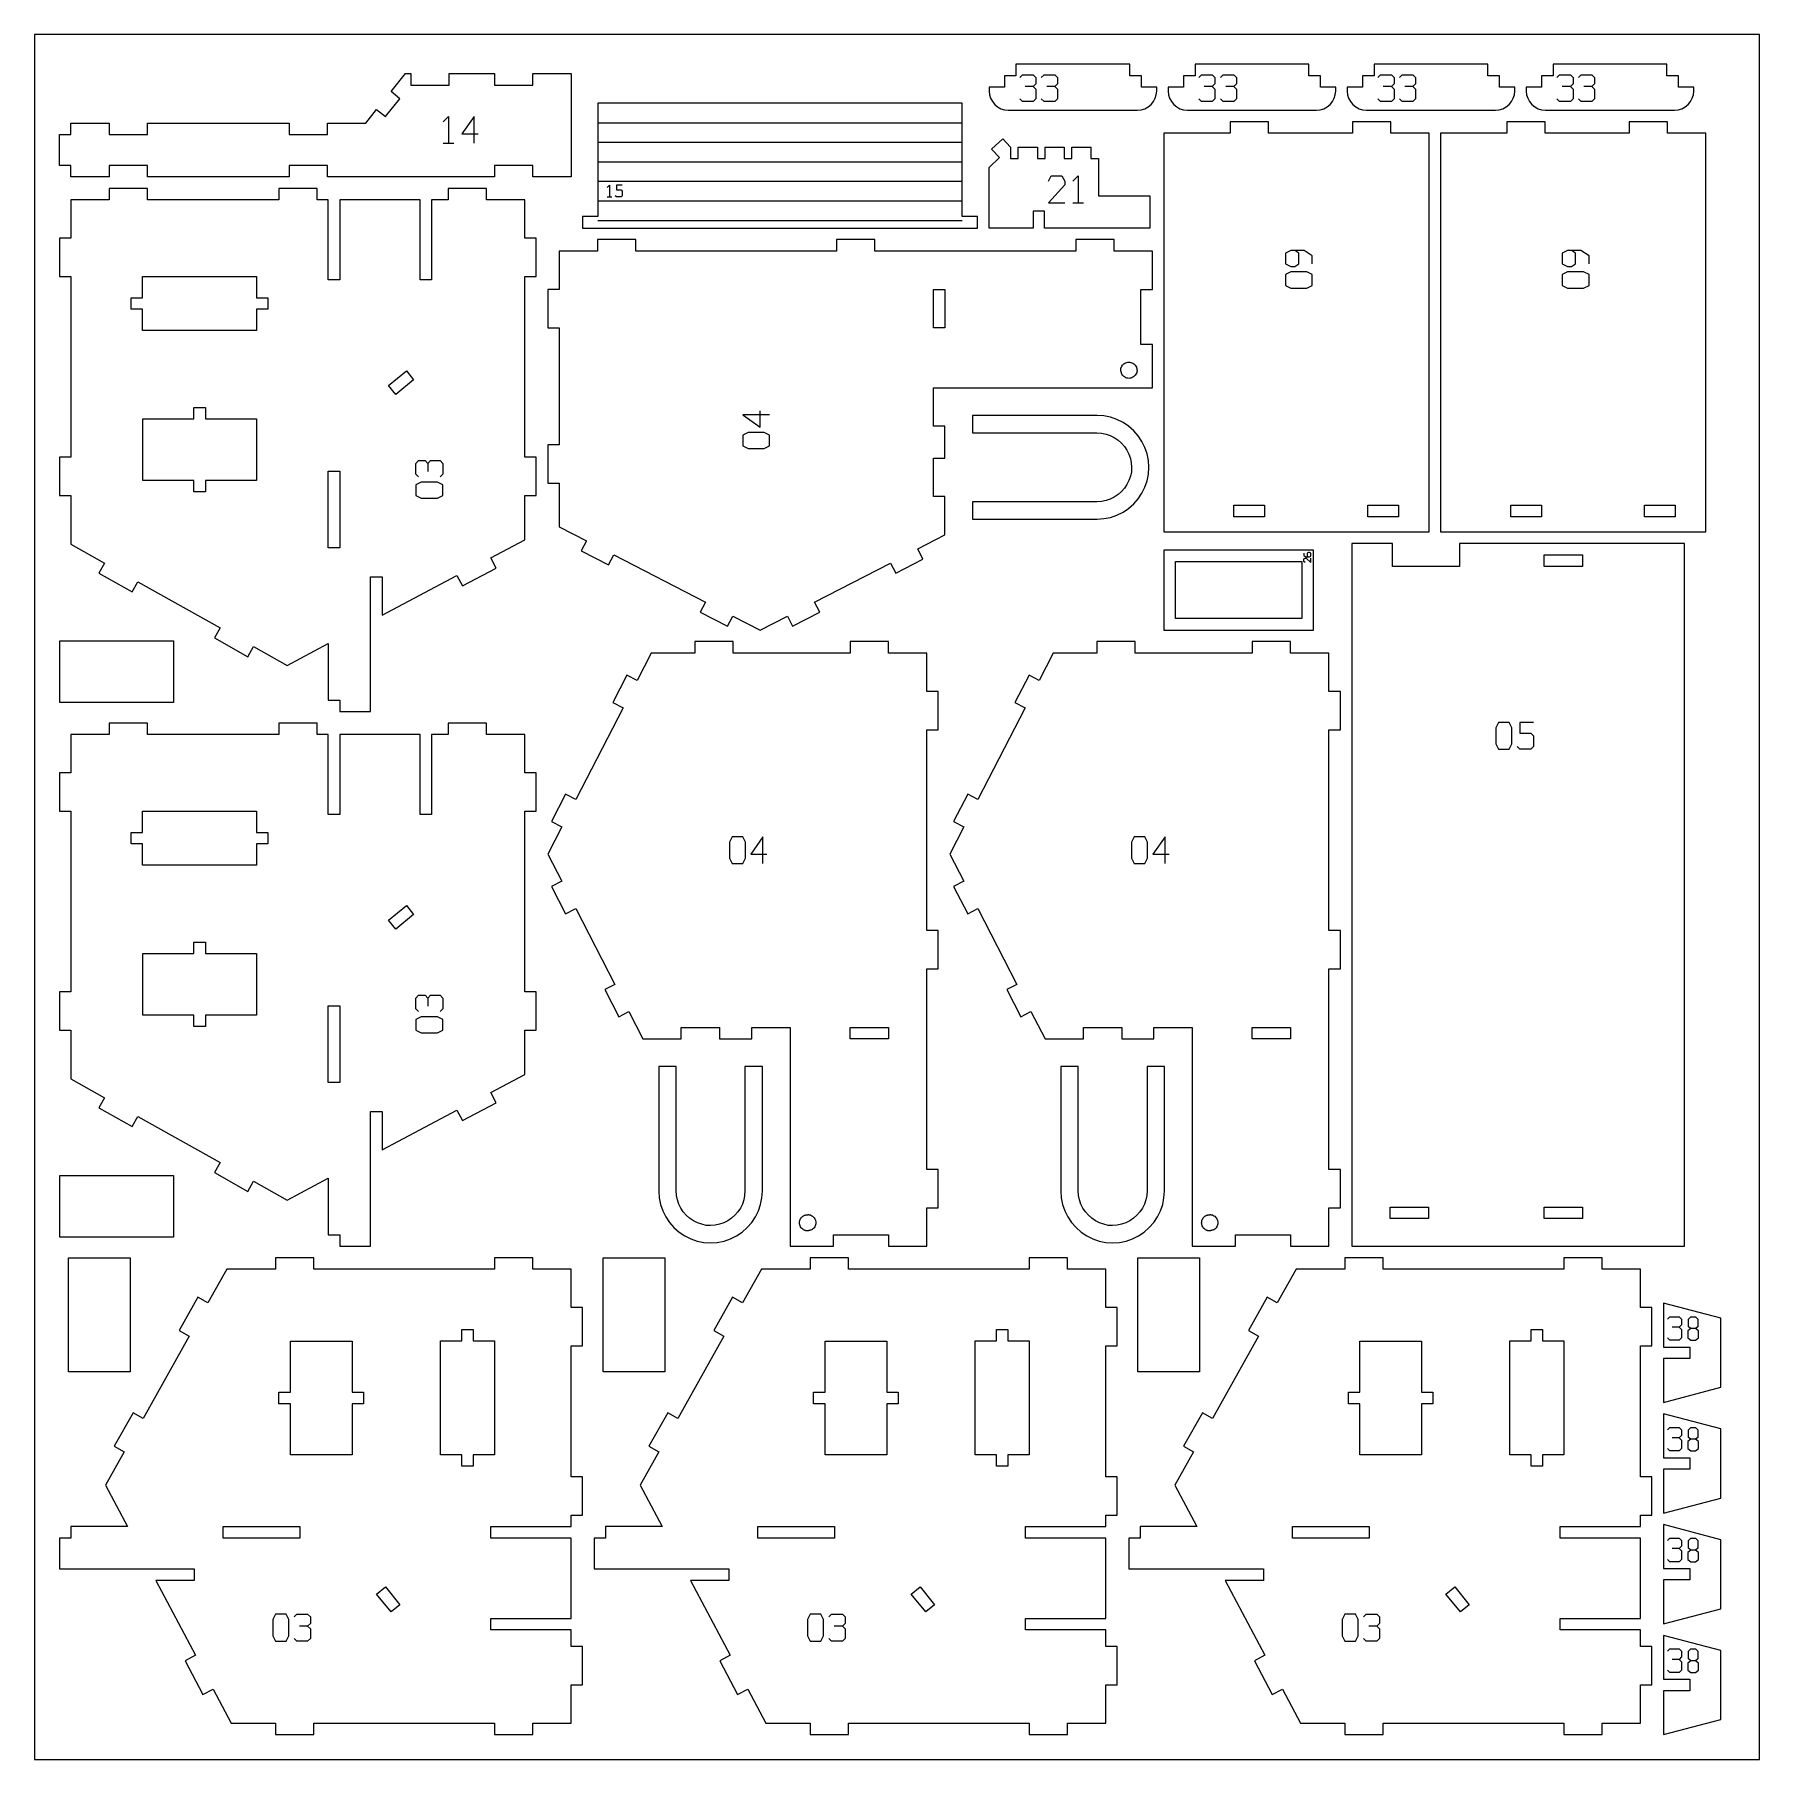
# Model space of a CAD drawing. Header units: millimetres. Extents: x 0 to 450, y 0 to 450.
import ezdxf

# ---------------------------------------------------------------- set-up
doc = ezdxf.new("R2010")
doc.units = ezdxf.units.MM
for name, color, linetype in [('CUT', 1, 'Continuous'), ('ENGRAVE', 5, 'Continuous'), ('SHEET', 8, 'Continuous')]:
    doc.layers.add(name, color=color, linetype=linetype)

msp = doc.modelspace()

# ---------------------------------------------------------------- linework, layer by layer
at = {"layer": 'CUT'}
for p, q in [((285.74, 442.26), (256.03, 442.26)), ((256.03, 442.26), (256.03, 439.26)), ((285.74, 439.26), (285.74, 442.26)), ((332.44, 442.26), (302.74, 442.26)), ((302.74, 442.26), (302.74, 439.26)), ((332.44, 439.26), (332.44, 442.26)), ((379.14, 442.26), (349.44, 442.26)), ((349.44, 442.26), (349.44, 439.26)), ((379.14, 439.26), (379.14, 442.26)), ((425.85, 442.26), (396.15, 442.26)), ((396.15, 442.26), (396.15, 439.26)), ((425.85, 439.26), (425.85, 442.26)), ((93, 435.13), (96.75, 439.8)), ((96.75, 439.8), (98.19, 439.8)), ((98.19, 439.8), (98.19, 436.8)), ((98.19, 436.8), (108.19, 436.8)), ((108.19, 436.8), (108.19, 439.8)), ((108.19, 439.8), (119.98, 439.8)), ((119.98, 439.8), (119.98, 436.8)), ((119.98, 436.8), (129.98, 436.8)), ((129.98, 436.8), (129.98, 439.8)), ((129.98, 439.8), (139.98, 439.8)), ((139.98, 439.8), (139.98, 412.85)), ((256.03, 439.26), (253.03, 439.26)), ((253.03, 439.26), (253.03, 436.26)), ((288.74, 439.26), (285.74, 439.26)), ((288.74, 436.26), (288.74, 439.26)), ((302.74, 439.26), (299.74, 439.26)), ((299.74, 439.26), (299.74, 436.26)), ((335.44, 439.26), (332.44, 439.26)), ((335.44, 436.26), (335.44, 439.26)), ((349.44, 439.26), (346.44, 439.26)), ((346.44, 439.26), (346.44, 436.26)), ((382.14, 439.26), (379.14, 439.26)), ((382.14, 436.26), (382.14, 439.26)), ((396.15, 439.26), (393.15, 439.26)), ((393.15, 439.26), (393.15, 436.26)), ((428.85, 439.26), (425.85, 439.26)), ((428.85, 436.26), (428.85, 439.26)), ((91.59, 428.57), (95.34, 433.26)), ((95.34, 433.26), (93, 435.13)), ((242.03, 432.09), (146.98, 432.09)), ((146.98, 432.09), (146.98, 402.5)), ((242.03, 402.5), (242.03, 432.09)), ((253.03, 436.26), (249.03, 436.26)), ((249.03, 436.26), (249.03, 435.26)), ((249.03, 435.26), (249.13, 434.28)), ((249.13, 434.28), (249.41, 433.35)), ((249.41, 433.35), (249.88, 432.48)), ((249.88, 432.48), (250.5, 431.72)), ((292.74, 436.26), (288.74, 436.26)), ((291.27, 431.72), (291.89, 432.48)), ((291.89, 432.48), (292.36, 433.35)), ((292.36, 433.35), (292.64, 434.28)), ((292.64, 434.28), (292.74, 435.26)), ((292.74, 435.26), (292.74, 436.26)), ((299.74, 436.26), (295.74, 436.26)), ((295.74, 436.26), (295.74, 435.26)), ((295.74, 435.26), (295.83, 434.28)), ((295.83, 434.28), (296.12, 433.35)), ((296.12, 433.35), (296.58, 432.48)), ((296.58, 432.48), (297.2, 431.72)), ((339.44, 436.26), (335.44, 436.26)), ((337.98, 431.72), (338.6, 432.48)), ((338.6, 432.48), (339.06, 433.35)), ((339.06, 433.35), (339.34, 434.28)), ((339.34, 434.28), (339.44, 435.26)), ((339.44, 435.26), (339.44, 436.26)), ((346.44, 436.26), (342.44, 436.26)), ((342.44, 436.26), (342.44, 435.26)), ((342.44, 435.26), (342.54, 434.28)), ((342.54, 434.28), (342.82, 433.35)), ((342.82, 433.35), (343.28, 432.48)), ((343.28, 432.48), (343.91, 431.72)), ((386.14, 436.26), (382.14, 436.26)), ((384.68, 431.72), (385.3, 432.48)), ((385.3, 432.48), (385.76, 433.35)), ((385.76, 433.35), (386.05, 434.28)), ((386.05, 434.28), (386.14, 435.26)), ((386.14, 435.26), (386.14, 436.26)), ((393.15, 436.26), (389.14, 436.26)), ((389.14, 436.26), (389.14, 435.26)), ((389.14, 435.26), (389.24, 434.28)), ((389.24, 434.28), (389.53, 433.35)), ((389.53, 433.35), (389.99, 432.48)), ((389.99, 432.48), (390.61, 431.72)), ((432.85, 436.26), (428.85, 436.26)), ((431.38, 431.72), (432.01, 432.48)), ((432.01, 432.48), (432.47, 433.35)), ((432.47, 433.35), (432.75, 434.28)), ((432.75, 434.28), (432.85, 435.26)), ((432.85, 435.26), (432.85, 436.26)), ((86.4, 426.9), (89.25, 430.45)), ((89.25, 430.45), (91.59, 428.57)), ((250.5, 431.72), (251.26, 431.1)), ((251.26, 431.1), (252.12, 430.64)), ((252.12, 430.64), (253.06, 430.35)), ((253.06, 430.35), (254.03, 430.26)), ((254.03, 430.26), (287.74, 430.26)), ((287.74, 430.26), (288.71, 430.35)), ((288.71, 430.35), (289.65, 430.64)), ((289.65, 430.64), (290.51, 431.1)), ((290.51, 431.1), (291.27, 431.72)), ((297.2, 431.72), (297.96, 431.1)), ((297.96, 431.1), (298.82, 430.64)), ((298.82, 430.64), (299.76, 430.35)), ((299.76, 430.35), (300.74, 430.26)), ((300.74, 430.26), (334.44, 430.26)), ((334.44, 430.26), (335.42, 430.35)), ((335.42, 430.35), (336.35, 430.64)), ((336.35, 430.64), (337.22, 431.1)), ((337.22, 431.1), (337.98, 431.72)), ((343.91, 431.72), (344.66, 431.1)), ((344.66, 431.1), (345.53, 430.64)), ((345.53, 430.64), (346.47, 430.35)), ((346.47, 430.35), (347.44, 430.26)), ((347.44, 430.26), (381.14, 430.26)), ((381.14, 430.26), (382.12, 430.35)), ((382.12, 430.35), (383.06, 430.64)), ((383.06, 430.64), (383.92, 431.1)), ((383.92, 431.1), (384.68, 431.72)), ((390.61, 431.72), (391.37, 431.1)), ((391.37, 431.1), (392.23, 430.64)), ((392.23, 430.64), (393.17, 430.35)), ((393.17, 430.35), (394.15, 430.26)), ((394.15, 430.26), (427.85, 430.26)), ((427.85, 430.26), (428.82, 430.35)), ((428.82, 430.35), (429.76, 430.64)), ((429.76, 430.64), (430.63, 431.1)), ((430.63, 431.1), (431.38, 431.72)), ((6.5, 415.85), (6.5, 423.9)), ((6.5, 423.9), (9.5, 423.9)), ((9.5, 423.9), (9.5, 426.9)), ((9.5, 426.9), (19.5, 426.9)), ((19.5, 426.9), (19.5, 423.9)), ((19.5, 423.9), (29.5, 423.9)), ((29.5, 423.9), (29.5, 426.9)), ((29.5, 426.9), (66.4, 426.9)), ((66.4, 426.9), (66.4, 423.9)), ((66.4, 423.9), (76.4, 423.9)), ((76.4, 423.9), (76.4, 426.9)), ((76.4, 426.9), (86.4, 426.9)), ((146.98, 426.99), (242.03, 426.99)), ((311.88, 424.26), (294.61, 424.26)), ((294.61, 424.26), (294.61, 320.25)), ((321.88, 427.26), (311.88, 427.26)), ((311.88, 427.26), (311.88, 424.26)), ((321.88, 424.26), (321.88, 427.26)), ((343.82, 424.26), (321.88, 424.26)), ((353.82, 427.26), (343.82, 427.26)), ((343.82, 427.26), (343.82, 424.26)), ((353.82, 424.26), (353.82, 427.26)), ((363.82, 424.26), (353.82, 424.26)), ((363.82, 320.25), (363.82, 424.26)), ((384.09, 424.26), (366.82, 424.26)), ((366.82, 424.26), (366.82, 320.25)), ((394.09, 427.26), (384.09, 427.26)), ((384.09, 427.26), (384.09, 424.26)), ((394.09, 424.26), (394.09, 427.26)), ((416.03, 424.26), (394.09, 424.26)), ((426.03, 427.26), (416.03, 427.26)), ((416.03, 427.26), (416.03, 424.26)), ((426.03, 424.26), (426.03, 427.26)), ((436.03, 424.26), (426.03, 424.26)), ((436.03, 320.25), (436.03, 424.26)), ((146.98, 421.89), (242.03, 421.89)), ((249.68, 420.05), (252.59, 422.8)), ((251.74, 417.87), (249.68, 420.05)), ((252.59, 422.8), (254.65, 420.62)), ((254.65, 420.62), (254.65, 417.62)), ((256.65, 417.62), (256.65, 420.62)), ((256.65, 420.62), (261.61, 420.62)), ((261.61, 420.62), (261.61, 417.62)), ((263.61, 417.62), (263.61, 420.62)), ((263.61, 420.62), (268.57, 420.62)), ((268.57, 420.62), (268.57, 417.62)), ((270.57, 417.62), (270.57, 420.62)), ((270.57, 420.62), (275.53, 420.62)), ((275.53, 420.62), (275.53, 417.62)), ((9.5, 415.85), (6.5, 415.85)), ((9.5, 412.85), (9.5, 415.85)), ((19.5, 415.85), (19.5, 412.85)), ((29.5, 415.85), (19.5, 415.85)), ((29.5, 412.85), (29.5, 415.85)), ((66.4, 415.85), (66.4, 412.85)), ((76.4, 415.85), (66.4, 415.85)), ((76.4, 412.85), (76.4, 415.85)), ((119.98, 415.85), (119.98, 412.85)), ((129.98, 415.85), (119.98, 415.85)), ((129.98, 412.85), (129.98, 415.85)), ((146.98, 416.79), (242.03, 416.79)), ((249.03, 415.3), (251.74, 417.87)), ((249.03, 399.5), (249.03, 415.3)), ((254.65, 417.62), (256.65, 417.62)), ((261.61, 417.62), (263.61, 417.62)), ((268.57, 417.62), (270.57, 417.62)), ((275.53, 417.62), (277.54, 417.62)), ((277.54, 417.62), (277.54, 407.87)), ((19.5, 412.85), (9.5, 412.85)), ((29.5, 409.85), (19.5, 409.85)), ((19.5, 409.85), (19.5, 406.85)), ((66.4, 412.85), (29.5, 412.85)), ((29.5, 406.85), (29.5, 409.85)), ((73.7, 409.85), (63.7, 409.85)), ((63.7, 409.85), (63.7, 406.85)), ((73.7, 406.85), (73.7, 409.85)), ((119.98, 412.85), (76.4, 412.85)), ((117.89, 409.85), (107.89, 409.85)), ((107.89, 409.85), (107.89, 406.85)), ((117.89, 406.85), (117.89, 409.85)), ((139.98, 412.85), (129.98, 412.85)), ((146.98, 411.7), (242.03, 411.7)), ((19.5, 406.85), (9.5, 406.85)), ((9.5, 406.85), (9.5, 396.85)), ((63.7, 406.85), (29.5, 406.85)), ((76.62, 406.85), (73.7, 406.85)), ((76.62, 385.96), (76.62, 406.85)), ((100.57, 406.85), (79.62, 406.85)), ((79.62, 406.85), (79.62, 385.96)), ((100.57, 385.96), (100.57, 406.85)), ((107.89, 406.85), (103.57, 406.85)), ((103.57, 406.85), (103.57, 385.96)), ((127.89, 406.85), (117.89, 406.85)), ((127.89, 396.85), (127.89, 406.85)), ((146.98, 406.6), (242.03, 406.6)), ((277.54, 407.87), (290.99, 407.87)), ((290.99, 407.87), (290.99, 399.5)), ((146.98, 402.5), (142.98, 402.5)), ((142.98, 402.5), (142.98, 399.5)), ((146.98, 401.5), (242.03, 401.5)), ((246.03, 402.5), (242.03, 402.5)), ((246.03, 399.5), (246.03, 402.5)), ((260.51, 403.87), (260.51, 399.5)), ((263.51, 403.87), (260.51, 403.87)), ((263.51, 399.5), (263.51, 403.87)), ((9.5, 396.85), (6.5, 396.85)), ((6.5, 396.85), (6.5, 386.85)), ((130.89, 396.85), (127.89, 396.85)), ((130.89, 386.85), (130.89, 396.85)), ((142.98, 399.5), (246.03, 399.5)), ((156.9, 396.5), (146.9, 396.5)), ((146.9, 396.5), (146.9, 393.5)), ((156.9, 393.5), (156.9, 396.5)), ((219.25, 396.5), (209.25, 396.5)), ((209.25, 396.5), (209.25, 393.5)), ((219.25, 393.5), (219.25, 396.5)), ((260.51, 399.5), (249.03, 399.5)), ((290.99, 399.5), (263.51, 399.5)), ((281.61, 396.5), (271.61, 396.5)), ((271.61, 396.5), (271.61, 393.5)), ((281.61, 393.5), (281.61, 396.5)), ((146.9, 393.5), (136.89, 393.5)), ((136.89, 393.5), (136.89, 383.5)), ((209.25, 393.5), (156.9, 393.5)), ((271.61, 393.5), (219.25, 393.5)), ((291.61, 393.5), (281.61, 393.5)), ((291.61, 383.5), (291.61, 393.5)), ((6.5, 386.85), (9.5, 386.85)), ((9.5, 386.85), (9.5, 339.78)), ((28.21, 386.85), (57.91, 386.85)), ((28.21, 381.32), (28.21, 386.85)), ((57.91, 386.85), (57.91, 381.32)), ((79.62, 385.96), (76.62, 385.96)), ((103.57, 385.96), (100.57, 385.96)), ((127.89, 386.85), (130.89, 386.85)), ((127.89, 339.78), (127.89, 386.85)), ((136.89, 383.5), (133.89, 383.5)), ((133.89, 383.5), (133.89, 373.5)), ((234.52, 383.5), (237.52, 383.5)), ((234.52, 373.5), (234.52, 383.5)), ((237.52, 383.5), (237.52, 373.5)), ((288.61, 383.5), (291.61, 383.5)), ((288.61, 369.14), (288.61, 383.5)), ((25.21, 381.32), (28.21, 381.32)), ((25.21, 378.32), (25.21, 381.32)), ((28.21, 378.32), (25.21, 378.32)), ((28.21, 372.79), (28.21, 378.32)), ((57.91, 381.32), (60.91, 381.32)), ((60.91, 378.32), (57.91, 378.32)), ((57.91, 378.32), (57.91, 372.79)), ((60.91, 381.32), (60.91, 378.32)), ((57.91, 372.79), (28.21, 372.79)), ((133.89, 373.5), (136.89, 373.5)), ((136.89, 373.5), (136.89, 342.98)), ((237.52, 373.5), (234.52, 373.5)), ((291.61, 369.14), (288.61, 369.14)), ((291.61, 357.84), (291.61, 369.14)), ((284.94, 364.47), (285.21, 364.52)), ((285.21, 364.52), (285.49, 364.54)), ((285.49, 364.54), (285.77, 364.52)), ((285.77, 364.52), (286.04, 364.47)), ((92.34, 358.46), (97.02, 362.22)), ((97.02, 362.22), (98.9, 359.88)), ((283.37, 362.42), (283.37, 362.7)), ((283.39, 362.7), (283.39, 362.97)), ((283.39, 362.14), (283.39, 362.42)), ((283.44, 362.97), (283.44, 363.23)), ((283.44, 361.87), (283.44, 362.14)), ((283.53, 363.23), (283.65, 363.48)), ((283.53, 361.61), (283.53, 361.87)), ((283.65, 361.36), (283.53, 361.61)), ((283.65, 363.48), (283.81, 363.71)), ((283.81, 361.13), (283.65, 361.36)), ((283.81, 363.71), (283.99, 363.92)), ((283.99, 360.92), (283.81, 361.13)), ((283.99, 363.92), (284.2, 364.1)), ((284.2, 360.74), (283.99, 360.92)), ((284.2, 364.1), (284.43, 364.26)), ((284.43, 360.58), (284.2, 360.74)), ((284.43, 364.26), (284.68, 364.38)), ((284.68, 360.46), (284.43, 360.58)), ((284.68, 364.38), (284.94, 364.47)), ((284.94, 360.37), (284.68, 360.46)), ((285.21, 360.31), (284.94, 360.37)), ((285.49, 360.3), (285.21, 360.31)), ((285.77, 360.31), (285.49, 360.3)), ((286.04, 360.37), (285.77, 360.31)), ((286.04, 364.47), (286.3, 364.38)), ((286.3, 360.46), (286.04, 360.37)), ((286.3, 364.38), (286.55, 364.26)), ((286.55, 360.58), (286.3, 360.46)), ((286.55, 364.26), (286.78, 364.1)), ((286.78, 360.74), (286.55, 360.58)), ((286.78, 364.1), (286.99, 363.92)), ((286.99, 360.92), (286.78, 360.74)), ((286.99, 363.92), (287.17, 363.71)), ((287.17, 361.13), (286.99, 360.92)), ((287.17, 363.71), (287.33, 363.48)), ((287.33, 361.36), (287.17, 361.13)), ((287.33, 363.48), (287.45, 363.23)), ((287.45, 361.61), (287.33, 361.36)), ((287.45, 363.23), (287.45, 362.97)), ((287.54, 362.97), (287.54, 362.7)), ((287.54, 361.87), (287.54, 361.61)), ((287.6, 362.7), (287.6, 362.42)), ((287.6, 362.14), (287.6, 361.87)), ((287.61, 362.42), (287.61, 362.14)), ((94.22, 356.12), (92.34, 358.46)), ((98.9, 359.88), (94.22, 356.12)), ((234.52, 357.84), (291.61, 357.84)), ((234.52, 347.83), (234.52, 357.84)), ((41.58, 352.72), (44.59, 352.72)), ((41.58, 349.72), (41.58, 352.72)), ((44.59, 352.72), (44.59, 349.72)), ((28.23, 349.72), (41.58, 349.72)), ((28.23, 333.66), (28.23, 349.72)), ((44.59, 349.72), (57.89, 349.72)), ((57.89, 349.72), (57.89, 333.66)), ((237.52, 347.83), (234.52, 347.83)), ((237.52, 339.46), (237.52, 347.83)), ((277.26, 350.6), (244.71, 350.6)), ((244.71, 350.6), (244.71, 346.07)), ((278.97, 350.49), (277.26, 350.6)), ((280.7, 350.14), (278.97, 350.49)), ((282.38, 349.57), (280.7, 350.14)), ((283.96, 348.79), (282.38, 349.57)), ((285.43, 347.81), (283.96, 348.79)), ((286.76, 346.64), (285.43, 347.81)), ((287.92, 345.32), (286.76, 346.64)), ((136.89, 342.98), (133.89, 342.98)), ((133.89, 342.98), (133.89, 332.98)), ((244.71, 346.07), (277.11, 346.07)), ((277.11, 346.07), (278.38, 345.98)), ((278.38, 345.98), (279.53, 345.75)), ((279.53, 345.75), (280.64, 345.38)), ((280.64, 345.38), (281.69, 344.86)), ((281.69, 344.86), (282.67, 344.21)), ((282.67, 344.21), (283.55, 343.43)), ((283.55, 343.43), (284.32, 342.55)), ((284.32, 342.55), (284.97, 341.57)), ((288.91, 343.85), (287.92, 345.32)), ((289.69, 342.26), (288.91, 343.85)), ((290.26, 340.59), (289.69, 342.26)), ((9.5, 339.78), (6.5, 339.78)), ((6.5, 339.78), (6.5, 329.78)), ((130.89, 339.78), (127.89, 339.78)), ((130.89, 329.78), (130.89, 339.78)), ((234.52, 339.46), (237.52, 339.46)), ((234.52, 329.45), (234.52, 339.46)), ((284.97, 341.57), (285.49, 340.52)), ((285.49, 340.52), (285.87, 339.41)), ((285.87, 339.41), (286.1, 338.26)), ((286.1, 338.26), (286.17, 337.09)), ((290.6, 338.85), (290.26, 340.59)), ((290.72, 337.09), (290.6, 338.85)), ((41.58, 333.66), (28.23, 333.66)), ((41.58, 330.66), (41.58, 333.66)), ((57.89, 333.66), (44.59, 333.66)), ((44.59, 333.66), (44.59, 330.66)), ((76.62, 336.08), (79.62, 336.08)), ((76.62, 316.08), (76.62, 336.08)), ((79.62, 336.08), (79.62, 316.08)), ((285.49, 333.66), (284.97, 332.61)), ((285.87, 334.77), (285.49, 333.66)), ((286.17, 335.92), (285.87, 334.77)), ((286.17, 337.09), (286.17, 335.92)), ((289.69, 331.92), (290.26, 333.59)), ((290.26, 333.59), (290.6, 335.33)), ((290.6, 335.33), (290.72, 337.09)), ((6.5, 329.78), (9.5, 329.78)), ((9.5, 329.78), (9.5, 317.02)), ((44.59, 330.66), (41.58, 330.66)), ((127.89, 329.78), (130.89, 329.78)), ((127.89, 318.19), (127.89, 329.78)), ((133.89, 332.98), (136.89, 332.98)), ((136.89, 332.98), (136.89, 321.6)), ((237.52, 329.45), (234.52, 329.45)), ((237.52, 319.45), (237.52, 329.45)), ((280.64, 328.81), (279.53, 328.43)), ((281.69, 329.32), (280.64, 328.81)), ((282.67, 329.98), (281.69, 329.32)), ((283.55, 330.75), (282.67, 329.98)), ((284.32, 331.63), (283.55, 330.75)), ((284.97, 332.61), (284.32, 331.63)), ((286.76, 327.54), (287.92, 328.87)), ((287.92, 328.87), (288.91, 330.34)), ((288.91, 330.34), (289.69, 331.92)), ((277.11, 328.12), (244.71, 328.12)), ((244.71, 328.12), (244.71, 323.58)), ((278.38, 328.2), (277.11, 328.12)), ((279.53, 328.43), (278.38, 328.2)), ((278.97, 323.7), (280.7, 324.04)), ((280.7, 324.04), (282.38, 324.61)), ((282.38, 324.61), (283.96, 325.39)), ((283.96, 325.39), (285.43, 326.37)), ((285.43, 326.37), (286.76, 327.54)), ((312.88, 327.2), (320.88, 327.2)), ((312.88, 324.2), (312.88, 327.2)), ((320.88, 324.2), (312.88, 324.2)), ((320.88, 327.2), (320.88, 324.2)), ((347.82, 327.2), (355.82, 327.2)), ((347.82, 324.2), (347.82, 327.2)), ((355.82, 324.2), (347.82, 324.2)), ((355.82, 327.2), (355.82, 324.2)), ((385.09, 327.2), (393.09, 327.2)), ((385.09, 324.2), (385.09, 327.2)), ((393.09, 324.2), (385.09, 324.2)), ((393.09, 327.2), (393.09, 324.2)), ((420.03, 327.2), (428.03, 327.2)), ((420.03, 324.2), (420.03, 327.2)), ((428.03, 324.2), (420.03, 324.2)), ((428.03, 327.2), (428.03, 324.2)), ((136.89, 321.6), (144.01, 317.94)), ((244.71, 323.58), (277.26, 323.58)), ((277.26, 323.58), (278.97, 323.7)), ((294.61, 320.25), (363.82, 320.25)), ((366.82, 320.25), (436.03, 320.25)), ((9.5, 317.02), (18.22, 312.13)), ((79.62, 316.08), (76.62, 316.08)), ((119.05, 313.52), (127.89, 318.19)), ((144.01, 317.94), (142.63, 315.27)), ((142.63, 315.27), (149.75, 311.61)), ((230.41, 315.79), (237.52, 319.45)), ((231.78, 313.12), (230.41, 315.79)), ((294.61, 315.49), (294.61, 294.61)), ((333.62, 315.49), (294.61, 315.49)), ((333.62, 294.61), (333.62, 315.49)), ((343.67, 317.25), (343.67, 133.89)), ((354.25, 317.25), (343.67, 317.25)), ((354.25, 311.25), (354.25, 317.25)), ((371.74, 317.25), (371.74, 311.25)), ((430.46, 317.25), (371.74, 317.25)), ((430.46, 133.89), (430.46, 317.25)), ((18.22, 312.13), (16.76, 309.51)), ((111.63, 306.15), (120.47, 310.82)), ((120.47, 310.82), (119.05, 313.52)), ((149.75, 311.61), (151.12, 314.27)), ((151.12, 314.27), (175.07, 301.94)), ((203.52, 301.94), (223.3, 312.12)), ((223.3, 312.12), (224.67, 309.46)), ((224.67, 309.46), (231.78, 313.12)), ((297.62, 297.62), (297.62, 312.49)), ((297.62, 312.49), (330.62, 312.49)), ((330.62, 312.49), (330.62, 297.62)), ((371.74, 311.25), (354.25, 311.25)), ((393.84, 311.25), (393.84, 314.25)), ((393.84, 314.25), (403.84, 314.25)), ((403.84, 311.25), (393.84, 311.25)), ((403.84, 314.25), (403.84, 311.25)), ((16.76, 309.51), (25.48, 304.62)), ((25.48, 304.62), (26.95, 307.24)), ((26.95, 307.24), (48.42, 295.2)), ((87.67, 308.52), (90.67, 308.52)), ((87.67, 273.37), (87.67, 308.52)), ((90.67, 298.52), (110.21, 308.84)), ((90.67, 308.52), (90.67, 298.52)), ((110.21, 308.84), (111.63, 306.15)), ((175.07, 301.94), (173.69, 299.27)), ((204.9, 299.27), (203.52, 301.94)), ((173.69, 299.27), (180.81, 295.61)), ((180.81, 295.61), (182.18, 298.28)), ((182.18, 298.28), (189.3, 294.61)), ((189.3, 294.61), (196.41, 298.28)), ((196.41, 298.28), (197.78, 295.61)), ((197.78, 295.61), (204.9, 299.27)), ((330.62, 297.62), (297.62, 297.62)), ((48.42, 295.2), (46.95, 292.58)), ((46.95, 292.58), (55.67, 287.69)), ((294.61, 294.61), (333.62, 294.61)), ((6.57, 291.8), (36.22, 291.8)), ((6.57, 275.74), (6.57, 291.8)), ((36.22, 291.8), (36.22, 275.74)), ((55.67, 287.69), (57.14, 290.31)), ((57.14, 290.31), (65.87, 285.41)), ((65.87, 285.41), (76.62, 291.1)), ((76.62, 291.1), (76.62, 276.37)), ((160.88, 288.61), (157.22, 281.5)), ((172.26, 288.61), (160.88, 288.61)), ((172.26, 291.61), (172.26, 288.61)), ((182.26, 291.61), (172.26, 291.61)), ((182.26, 288.61), (182.26, 291.61)), ((212.78, 288.61), (182.26, 288.61)), ((212.78, 291.61), (212.78, 288.61)), ((222.78, 291.61), (212.78, 291.61)), ((222.78, 288.61), (222.78, 291.61)), ((232.78, 288.61), (222.78, 288.61)), ((232.78, 278.61), (232.78, 288.61)), ((265.77, 288.61), (262.1, 281.5)), ((277.14, 288.61), (265.77, 288.61)), ((277.14, 291.61), (277.14, 288.61)), ((287.15, 291.61), (277.14, 291.61)), ((287.15, 288.61), (287.15, 291.61)), ((317.66, 288.61), (287.15, 288.61)), ((317.66, 291.61), (317.66, 288.61)), ((327.67, 291.61), (317.66, 291.61)), ((327.67, 288.61), (327.67, 291.61)), ((337.67, 288.61), (327.67, 288.61)), ((337.67, 278.61), (337.67, 288.61)), ((154.55, 282.87), (150.89, 275.76)), ((157.22, 281.5), (154.55, 282.87)), ((259.44, 282.87), (255.77, 275.76)), ((262.1, 281.5), (259.44, 282.87)), ((36.22, 275.74), (6.57, 275.74)), ((76.62, 276.37), (79.62, 276.37)), ((79.62, 276.37), (79.62, 273.37)), ((150.89, 275.76), (153.55, 274.39)), ((235.78, 278.61), (232.78, 278.61)), ((235.78, 268.61), (235.78, 278.61)), ((255.77, 275.76), (258.44, 274.39)), ((340.67, 278.61), (337.67, 278.61)), ((340.67, 268.61), (340.67, 278.61)), ((29.5, 270.37), (19.5, 270.37)), ((19.5, 270.37), (19.5, 267.37)), ((29.5, 267.37), (29.5, 270.37)), ((73.7, 270.37), (63.7, 270.37)), ((63.7, 270.37), (63.7, 267.37)), ((73.7, 267.37), (73.7, 270.37)), ((79.62, 273.37), (87.67, 273.37)), ((117.89, 270.37), (107.89, 270.37)), ((107.89, 270.37), (107.89, 267.37)), ((117.89, 267.37), (117.89, 270.37)), ((153.55, 274.39), (141.22, 250.44)), ((258.44, 274.39), (246.11, 250.44)), ((19.5, 267.37), (9.5, 267.37)), ((9.5, 267.37), (9.5, 257.37)), ((63.7, 267.37), (29.5, 267.37)), ((76.62, 267.37), (73.7, 267.37)), ((76.62, 246.48), (76.62, 267.37)), ((100.57, 267.37), (79.62, 267.37)), ((79.62, 267.37), (79.62, 246.48)), ((100.57, 246.48), (100.57, 267.37)), ((107.89, 267.37), (103.57, 267.37)), ((103.57, 267.37), (103.57, 246.48)), ((127.89, 267.37), (117.89, 267.37)), ((127.89, 257.37), (127.89, 267.37)), ((232.78, 216.25), (232.78, 268.61)), ((232.78, 268.61), (235.78, 268.61)), ((337.67, 216.25), (337.67, 268.61)), ((337.67, 268.61), (340.67, 268.61)), ((9.5, 257.37), (6.5, 257.37)), ((6.5, 257.37), (6.5, 247.37)), ((130.89, 257.37), (127.89, 257.37)), ((130.89, 247.37), (130.89, 257.37)), ((138.55, 251.81), (134.89, 244.7)), ((141.22, 250.44), (138.55, 251.81)), ((243.44, 251.81), (239.78, 244.7)), ((246.11, 250.44), (243.44, 251.81)), ((6.5, 247.37), (9.5, 247.37)), ((9.5, 247.37), (9.5, 200.3)), ((28.21, 247.37), (57.91, 247.37)), ((28.21, 241.84), (28.21, 247.37)), ((57.91, 247.37), (57.91, 241.84)), ((79.62, 246.48), (76.62, 246.48)), ((103.57, 246.48), (100.57, 246.48)), ((127.89, 247.37), (130.89, 247.37)), ((127.89, 200.3), (127.89, 247.37)), ((137.56, 243.33), (133.89, 236.21)), ((134.89, 244.7), (137.56, 243.33)), ((242.44, 243.33), (238.78, 236.21)), ((239.78, 244.7), (242.44, 243.33)), ((25.21, 241.84), (28.21, 241.84)), ((25.21, 238.84), (25.21, 241.84)), ((28.21, 238.84), (25.21, 238.84)), ((28.21, 233.31), (28.21, 238.84)), ((57.91, 241.84), (60.91, 241.84)), ((60.91, 238.84), (57.91, 238.84)), ((57.91, 238.84), (57.91, 233.31)), ((60.91, 241.84), (60.91, 238.84)), ((133.89, 236.21), (137.56, 229.1)), ((238.78, 236.21), (242.44, 229.1)), ((57.91, 233.31), (28.21, 233.31)), ((137.56, 229.1), (134.89, 227.72)), ((134.89, 227.72), (138.55, 220.61)), ((242.44, 229.1), (239.78, 227.72)), ((239.78, 227.72), (243.44, 220.61)), ((92.34, 218.98), (97.02, 222.74)), ((97.02, 222.74), (98.9, 220.4)), ((138.55, 220.61), (141.22, 221.98)), ((141.22, 221.98), (151.4, 202.21)), ((243.44, 220.61), (246.11, 221.98)), ((246.11, 221.98), (256.29, 202.21)), ((94.22, 216.64), (92.34, 218.98)), ((98.9, 220.4), (94.22, 216.64)), ((235.78, 216.25), (232.78, 216.25)), ((235.78, 206.25), (235.78, 216.25)), ((340.67, 216.25), (337.67, 216.25)), ((340.67, 206.25), (340.67, 216.25)), ((41.58, 213.24), (44.59, 213.24)), ((41.58, 210.24), (41.58, 213.24)), ((44.59, 213.24), (44.59, 210.24)), ((28.23, 210.24), (41.58, 210.24)), ((28.23, 194.18), (28.23, 210.24)), ((44.59, 210.24), (57.89, 210.24)), ((57.89, 210.24), (57.89, 194.18)), ((232.78, 153.9), (232.78, 206.25)), ((232.78, 206.25), (235.78, 206.25)), ((337.67, 153.9), (337.67, 206.25)), ((337.67, 206.25), (340.67, 206.25)), ((9.5, 200.3), (6.5, 200.3)), ((6.5, 200.3), (6.5, 190.3)), ((130.89, 200.3), (127.89, 200.3)), ((130.89, 190.3), (130.89, 200.3)), ((151.4, 202.21), (148.74, 200.84)), ((148.74, 200.84), (152.4, 193.72)), ((256.29, 202.21), (253.62, 200.84)), ((253.62, 200.84), (257.29, 193.72)), ((41.58, 194.18), (28.23, 194.18)), ((41.58, 191.18), (41.58, 194.18)), ((57.89, 194.18), (44.59, 194.18)), ((44.59, 194.18), (44.59, 191.18)), ((76.62, 196.6), (79.62, 196.6)), ((76.62, 176.6), (76.62, 196.6)), ((79.62, 196.6), (79.62, 176.6)), ((152.4, 193.72), (155.07, 195.1)), ((155.07, 195.1), (158.73, 187.98)), ((257.29, 193.72), (259.95, 195.1)), ((259.95, 195.1), (263.62, 187.98)), ((6.5, 190.3), (9.5, 190.3)), ((9.5, 190.3), (9.5, 177.54)), ((44.59, 191.18), (41.58, 191.18)), ((127.89, 190.3), (130.89, 190.3)), ((127.89, 178.71), (127.89, 190.3)), ((168.73, 187.98), (168.73, 190.98)), ((168.73, 190.98), (178.73, 190.98)), ((178.73, 190.98), (178.73, 187.98)), ((187.11, 187.98), (187.11, 190.98)), ((187.11, 190.98), (197.12, 190.98)), ((197.12, 190.98), (197.12, 133.89)), ((212.78, 187.98), (212.78, 190.98)), ((212.78, 190.98), (222.78, 190.98)), ((222.78, 190.98), (222.78, 187.98)), ((273.62, 187.98), (273.62, 190.98)), ((273.62, 190.98), (283.62, 190.98)), ((283.62, 190.98), (283.62, 187.98)), ((292, 187.98), (292, 190.98)), ((292, 190.98), (302, 190.98)), ((302, 190.98), (302, 133.89)), ((317.66, 187.98), (317.66, 190.98)), ((317.66, 190.98), (327.67, 190.98)), ((327.67, 190.98), (327.67, 187.98)), ((158.73, 187.98), (168.73, 187.98)), ((178.73, 187.98), (187.11, 187.98)), ((222.78, 187.98), (212.78, 187.98)), ((263.62, 187.98), (273.62, 187.98)), ((283.62, 187.98), (292, 187.98)), ((327.67, 187.98), (317.66, 187.98)), ((162.86, 180.8), (162.86, 148.25)), ((167.4, 180.8), (162.86, 180.8)), ((167.4, 148.4), (167.4, 180.8)), ((185.34, 180.8), (185.34, 148.4)), ((189.88, 180.8), (185.34, 180.8)), ((189.88, 148.25), (189.88, 180.8)), ((267.75, 180.8), (267.75, 148.25)), ((272.28, 180.8), (267.75, 180.8)), ((272.28, 148.4), (272.28, 180.8)), ((290.23, 180.8), (290.23, 148.4)), ((294.77, 180.8), (290.23, 180.8)), ((294.77, 148.25), (294.77, 180.8)), ((9.5, 177.54), (18.22, 172.65)), ((79.62, 176.6), (76.62, 176.6)), ((119.05, 174.04), (127.89, 178.71)), ((18.22, 172.65), (16.76, 170.03)), ((111.63, 166.67), (120.47, 171.34)), ((120.47, 171.34), (119.05, 174.04)), ((16.76, 170.03), (25.48, 165.14)), ((25.48, 165.14), (26.95, 167.76)), ((26.95, 167.76), (48.42, 155.72)), ((87.67, 169.04), (90.67, 169.04)), ((87.67, 133.89), (87.67, 169.04)), ((90.67, 159.04), (110.21, 169.36)), ((90.67, 169.04), (90.67, 159.04)), ((110.21, 169.36), (111.63, 166.67)), ((48.42, 155.72), (46.95, 153.1)), ((46.95, 153.1), (55.67, 148.21)), ((235.78, 153.9), (232.78, 153.9)), ((235.78, 143.9), (235.78, 153.9)), ((340.67, 153.9), (337.67, 153.9)), ((340.67, 143.9), (340.67, 153.9)), ((6.57, 152.32), (36.22, 152.32)), ((6.57, 136.26), (6.57, 152.32)), ((36.22, 152.32), (36.22, 136.26)), ((55.67, 148.21), (57.14, 150.83)), ((57.14, 150.83), (65.87, 145.93)), ((65.87, 145.93), (76.62, 151.62)), ((76.62, 151.62), (76.62, 136.89)), ((162.86, 148.25), (162.97, 146.54)), ((162.97, 146.54), (163.32, 144.8)), ((163.32, 144.8), (163.89, 143.13)), ((167.48, 147.13), (167.4, 148.4)), ((167.71, 145.98), (167.48, 147.13)), ((168.08, 144.87), (167.71, 145.98)), ((168.6, 143.82), (168.08, 144.87)), ((184.66, 144.87), (184.14, 143.82)), ((185.03, 145.98), (184.66, 144.87)), ((185.26, 147.13), (185.03, 145.98)), ((185.34, 148.4), (185.26, 147.13)), ((188.85, 143.13), (189.42, 144.8)), ((189.42, 144.8), (189.77, 146.54)), ((189.77, 146.54), (189.88, 148.25)), ((267.75, 148.25), (267.86, 146.54)), ((267.86, 146.54), (268.21, 144.8)), ((268.21, 144.8), (268.78, 143.13)), ((272.37, 147.13), (272.28, 148.4)), ((272.59, 145.98), (272.37, 147.13)), ((272.97, 144.87), (272.59, 145.98)), ((273.49, 143.82), (272.97, 144.87)), ((289.54, 144.87), (289.02, 143.82)), ((289.92, 145.98), (289.54, 144.87)), ((290.15, 147.13), (289.92, 145.98)), ((290.23, 148.4), (290.15, 147.13)), ((293.74, 143.13), (294.31, 144.8)), ((294.31, 144.8), (294.65, 146.54)), ((294.65, 146.54), (294.77, 148.25)), ((353.69, 141.13), (353.69, 144.13)), ((353.69, 144.13), (363.69, 144.13)), ((363.69, 144.13), (363.69, 141.13)), ((393.84, 141.13), (393.84, 144.13)), ((393.84, 144.13), (403.84, 144.13)), ((403.84, 144.13), (403.84, 141.13)), ((163.89, 143.13), (164.67, 141.55)), ((164.67, 141.55), (165.65, 140.08)), ((165.65, 140.08), (166.82, 138.75)), ((169.26, 142.84), (168.6, 143.82)), ((170.03, 141.96), (169.26, 142.84)), ((170.91, 141.19), (170.03, 141.96)), ((171.89, 140.54), (170.91, 141.19)), ((172.94, 140.02), (171.89, 140.54)), ((174.05, 139.64), (172.94, 140.02)), ((175.2, 139.33), (174.05, 139.64)), ((178.69, 139.64), (177.54, 139.41)), ((179.8, 140.02), (178.69, 139.64)), ((180.85, 140.54), (179.8, 140.02)), ((181.83, 141.19), (180.85, 140.54)), ((182.71, 141.96), (181.83, 141.19)), ((183.49, 142.84), (182.71, 141.96)), ((184.14, 143.82), (183.49, 142.84)), ((185.92, 138.75), (187.09, 140.08)), ((187.09, 140.08), (188.07, 141.55)), ((188.07, 141.55), (188.85, 143.13)), ((199.58, 140.02), (199.59, 140.29)), ((199.59, 139.74), (199.58, 140.02)), ((199.59, 140.29), (199.65, 140.57)), ((199.65, 139.47), (199.59, 139.74)), ((199.65, 140.57), (199.74, 140.83)), ((199.74, 140.83), (199.86, 141.08)), ((199.86, 141.08), (200.01, 141.31)), ((200.01, 141.31), (200.2, 141.52)), ((200.2, 141.52), (200.41, 141.7)), ((200.41, 141.7), (200.64, 141.85)), ((200.64, 141.85), (200.89, 141.98)), ((200.89, 141.98), (201.15, 141.98)), ((201.15, 142.07), (201.42, 142.07)), ((201.42, 142.12), (201.7, 142.12)), ((201.7, 142.14), (201.97, 142.14)), ((201.97, 142.12), (202.25, 142.12)), ((202.25, 142.07), (202.51, 142.07)), ((202.51, 141.98), (202.76, 141.85)), ((202.76, 141.85), (202.99, 141.7)), ((202.99, 141.7), (203.2, 141.52)), ((203.2, 141.52), (203.38, 141.31)), ((203.38, 141.31), (203.53, 141.08)), ((203.53, 141.08), (203.66, 140.83)), ((203.66, 140.83), (203.75, 140.57)), ((203.75, 140.57), (203.8, 140.29)), ((203.8, 139.74), (203.75, 139.47)), ((203.8, 140.29), (203.82, 140.02)), ((203.82, 140.02), (203.8, 139.74)), ((232.78, 133.89), (232.78, 143.9)), ((232.78, 143.9), (235.78, 143.9)), ((268.78, 143.13), (269.56, 141.55)), ((269.56, 141.55), (270.54, 140.08)), ((270.54, 140.08), (271.7, 138.75)), ((274.14, 142.84), (273.49, 143.82)), ((274.92, 141.96), (274.14, 142.84)), ((275.8, 141.19), (274.92, 141.96)), ((276.77, 140.54), (275.8, 141.19)), ((277.83, 140.02), (276.77, 140.54)), ((278.94, 139.64), (277.83, 140.02)), ((280.09, 139.33), (278.94, 139.64)), ((283.58, 139.64), (282.43, 139.41)), ((284.69, 140.02), (283.58, 139.64)), ((285.74, 140.54), (284.69, 140.02)), ((286.72, 141.19), (285.74, 140.54)), ((287.6, 141.96), (286.72, 141.19)), ((288.37, 142.84), (287.6, 141.96)), ((289.02, 143.82), (288.37, 142.84)), ((290.81, 138.75), (291.98, 140.08)), ((291.98, 140.08), (292.96, 141.55)), ((292.96, 141.55), (293.74, 143.13)), ((304.46, 140.02), (304.48, 140.29)), ((304.48, 139.74), (304.46, 140.02)), ((304.48, 140.29), (304.54, 140.57)), ((304.54, 139.47), (304.48, 139.74)), ((304.54, 140.57), (304.62, 140.83)), ((304.62, 140.83), (304.75, 141.08)), ((304.75, 141.08), (304.9, 141.31)), ((304.9, 141.31), (305.08, 141.52)), ((305.08, 141.52), (305.29, 141.7)), ((305.29, 141.7), (305.52, 141.85)), ((305.52, 141.85), (305.77, 141.98)), ((305.77, 141.98), (306.04, 141.98)), ((306.04, 142.07), (306.31, 142.07)), ((306.31, 142.12), (306.59, 142.12)), ((306.59, 142.14), (306.86, 142.14)), ((306.86, 142.12), (307.13, 142.12)), ((307.13, 142.07), (307.4, 142.07)), ((307.4, 141.98), (307.65, 141.85)), ((307.65, 141.85), (307.88, 141.7)), ((307.88, 141.7), (308.09, 141.52)), ((308.09, 141.52), (308.27, 141.31)), ((308.27, 141.31), (308.42, 141.08)), ((308.42, 141.08), (308.55, 140.83)), ((308.55, 140.83), (308.63, 140.57)), ((308.63, 140.57), (308.69, 140.29)), ((308.69, 139.74), (308.63, 139.47)), ((308.69, 140.29), (308.71, 140.02)), ((308.71, 140.02), (308.69, 139.74)), ((337.67, 133.89), (337.67, 143.9)), ((337.67, 143.9), (340.67, 143.9)), ((363.69, 141.13), (353.69, 141.13)), ((403.84, 141.13), (393.84, 141.13)), ((36.22, 136.26), (6.57, 136.26)), ((76.62, 136.89), (79.62, 136.89)), ((79.62, 136.89), (79.62, 133.89)), ((166.82, 138.75), (168.14, 137.58)), ((168.14, 137.58), (169.61, 136.6)), ((169.61, 136.6), (171.2, 135.82)), ((171.2, 135.82), (172.87, 135.25)), ((172.87, 135.25), (174.61, 134.91)), ((176.37, 139.33), (175.2, 139.33)), ((177.54, 139.41), (176.37, 139.33)), ((178.13, 134.91), (179.87, 135.25)), ((179.87, 135.25), (181.54, 135.82)), ((181.54, 135.82), (183.13, 136.6)), ((183.13, 136.6), (184.59, 137.58)), ((184.59, 137.58), (185.92, 138.75)), ((199.74, 139.2), (199.65, 139.47)), ((199.86, 138.95), (199.74, 139.2)), ((200.01, 138.72), (199.86, 138.95)), ((200.2, 138.52), (200.01, 138.72)), ((200.41, 138.33), (200.2, 138.52)), ((200.64, 138.18), (200.41, 138.33)), ((200.89, 138.06), (200.64, 138.18)), ((201.15, 137.97), (200.89, 137.97)), ((201.42, 137.91), (201.15, 137.91)), ((201.7, 137.89), (201.42, 137.89)), ((201.97, 137.91), (201.7, 137.91)), ((202.25, 137.97), (201.97, 137.97)), ((202.51, 138.06), (202.25, 138.06)), ((202.76, 138.18), (202.51, 138.06)), ((202.99, 138.33), (202.76, 138.18)), ((203.2, 138.52), (202.99, 138.33)), ((203.38, 138.72), (203.2, 138.52)), ((203.53, 138.95), (203.38, 138.72)), ((203.66, 139.2), (203.53, 138.95)), ((203.75, 139.47), (203.66, 139.2)), ((208.42, 133.89), (208.42, 136.89)), ((208.42, 136.89), (222.78, 136.89)), ((222.78, 136.89), (222.78, 133.89)), ((271.7, 138.75), (273.03, 137.58)), ((273.03, 137.58), (274.5, 136.6)), ((274.5, 136.6), (276.09, 135.82)), ((276.09, 135.82), (277.76, 135.25)), ((277.76, 135.25), (279.49, 134.91)), ((281.26, 139.33), (280.09, 139.33)), ((282.43, 139.41), (281.26, 139.33)), ((283.02, 134.91), (284.75, 135.25)), ((284.75, 135.25), (286.43, 135.82)), ((286.43, 135.82), (288.01, 136.6)), ((288.01, 136.6), (289.48, 137.58)), ((289.48, 137.58), (290.81, 138.75)), ((304.62, 139.2), (304.54, 139.47)), ((304.75, 138.95), (304.62, 139.2)), ((304.9, 138.72), (304.75, 138.95)), ((305.08, 138.52), (304.9, 138.72)), ((305.29, 138.33), (305.08, 138.52)), ((305.52, 138.18), (305.29, 138.33)), ((305.77, 138.06), (305.52, 138.18)), ((306.04, 137.97), (305.77, 137.97)), ((306.31, 137.91), (306.04, 137.91)), ((306.59, 137.89), (306.31, 137.89)), ((306.86, 137.91), (306.59, 137.91)), ((307.13, 137.97), (306.86, 137.97)), ((307.4, 138.06), (307.13, 138.06)), ((307.65, 138.18), (307.4, 138.06)), ((307.88, 138.33), (307.65, 138.18)), ((308.09, 138.52), (307.88, 138.33)), ((308.27, 138.72), (308.09, 138.52)), ((308.42, 138.95), (308.27, 138.72)), ((308.55, 139.2), (308.42, 138.95)), ((308.63, 139.47), (308.55, 139.2)), ((313.31, 133.89), (313.31, 136.89)), ((313.31, 136.89), (327.67, 136.89)), ((327.67, 136.89), (327.67, 133.89)), ((8.87, 101.17), (8.87, 130.83)), ((8.87, 130.83), (24.93, 130.83)), ((24.93, 130.83), (24.93, 101.17)), ((62.9, 130.89), (62.9, 127.89)), ((72.9, 130.89), (62.9, 130.89)), ((72.9, 127.89), (72.9, 130.89)), ((79.62, 133.89), (87.67, 133.89)), ((119.98, 130.89), (119.98, 127.89)), ((129.98, 130.89), (119.98, 130.89)), ((129.98, 127.89), (129.98, 130.89)), ((148.34, 101.17), (148.34, 130.83)), ((148.34, 130.83), (164.41, 130.83)), ((164.41, 130.83), (164.41, 101.17)), ((174.61, 134.91), (176.37, 134.79)), ((176.37, 134.79), (178.13, 134.91)), ((197.12, 133.89), (208.42, 133.89)), ((202.38, 130.89), (202.38, 127.89)), ((212.38, 130.89), (202.38, 130.89)), ((212.38, 127.89), (212.38, 130.89)), ((222.78, 133.89), (232.78, 133.89)), ((259.46, 130.89), (259.46, 127.89)), ((269.46, 130.89), (259.46, 130.89)), ((269.46, 127.89), (269.46, 130.89)), ((279.49, 134.91), (281.26, 134.79)), ((281.26, 134.79), (283.02, 134.91)), ((287.82, 101.17), (287.82, 130.83)), ((287.82, 130.83), (303.89, 130.83)), ((302, 133.89), (313.31, 133.89)), ((303.89, 130.83), (303.89, 101.17)), ((327.67, 133.89), (337.67, 133.89)), ((341.86, 130.89), (341.86, 127.89)), ((351.86, 130.89), (341.86, 130.89)), ((343.67, 133.89), (430.46, 133.89)), ((351.86, 127.89), (351.86, 130.89)), ((398.94, 130.89), (398.94, 127.89)), ((408.94, 130.89), (398.94, 130.89)), ((408.94, 127.89), (408.94, 130.89)), ((50.15, 127.89), (45.25, 119.17)), ((62.9, 127.89), (50.15, 127.89)), ((119.98, 127.89), (72.9, 127.89)), ((139.98, 127.89), (129.98, 127.89)), ((139.98, 117.89), (139.98, 127.89)), ((189.63, 127.89), (184.73, 119.17)), ((202.38, 127.89), (189.63, 127.89)), ((259.46, 127.89), (212.38, 127.89)), ((279.46, 127.89), (269.46, 127.89)), ((279.46, 117.89), (279.46, 127.89)), ((329.11, 127.89), (324.21, 119.17)), ((341.86, 127.89), (329.11, 127.89)), ((398.94, 127.89), (351.86, 127.89)), ((418.94, 127.89), (408.94, 127.89)), ((418.94, 117.89), (418.94, 127.89)), ((42.64, 120.64), (37.75, 111.91)), ((45.25, 119.17), (42.64, 120.64)), ((142.98, 117.89), (139.98, 117.89)), ((142.98, 107.89), (142.98, 117.89)), ((182.12, 120.64), (177.23, 111.91)), ((184.73, 119.17), (182.12, 120.64)), ((282.46, 117.89), (279.46, 117.89)), ((282.46, 107.89), (282.46, 117.89)), ((321.6, 120.64), (316.7, 111.91)), ((324.21, 119.17), (321.6, 120.64)), ((421.94, 117.89), (418.94, 117.89)), ((421.94, 107.89), (421.94, 117.89)), ((424.94, 119.04), (424.94, 107.6)), ((439.9, 115.12), (424.94, 119.04)), ((439.9, 97.09), (439.9, 115.12)), ((40.36, 110.44), (28.32, 88.98)), ((37.75, 111.91), (40.36, 110.44)), ((66.78, 95.81), (66.78, 109.16)), ((66.78, 109.16), (82.85, 109.16)), ((82.85, 109.16), (82.85, 95.81)), ((105.91, 79.48), (105.91, 109.18)), ((105.91, 109.18), (111.44, 109.18)), ((111.44, 109.18), (111.44, 112.18)), ((111.44, 112.18), (114.45, 112.18)), ((114.45, 112.18), (114.45, 109.18)), ((114.45, 109.18), (119.98, 109.18)), ((119.98, 109.18), (119.98, 79.48)), ((179.84, 110.44), (167.8, 88.98)), ((177.23, 111.91), (179.84, 110.44)), ((206.26, 95.81), (206.26, 109.16)), ((206.26, 109.16), (222.33, 109.16)), ((222.33, 109.16), (222.33, 95.81)), ((245.39, 79.48), (245.39, 109.18)), ((245.39, 109.18), (250.92, 109.18)), ((250.92, 109.18), (250.92, 112.18)), ((250.92, 112.18), (253.92, 112.18)), ((253.92, 112.18), (253.92, 109.18)), ((253.92, 109.18), (259.46, 109.18)), ((259.46, 109.18), (259.46, 79.48)), ((319.32, 110.44), (307.28, 88.98)), ((316.7, 111.91), (319.32, 110.44)), ((345.74, 95.81), (345.74, 109.16)), ((345.74, 109.16), (361.81, 109.16)), ((361.81, 109.16), (361.81, 95.81)), ((384.87, 79.48), (384.87, 109.18)), ((384.87, 109.18), (390.4, 109.18)), ((390.4, 109.18), (390.4, 112.18)), ((390.4, 112.18), (393.4, 112.18)), ((393.4, 112.18), (393.4, 109.18)), ((393.4, 109.18), (398.94, 109.18)), ((398.94, 109.18), (398.94, 79.48)), ((139.98, 73.7), (139.98, 107.89)), ((139.98, 107.89), (142.98, 107.89)), ((279.46, 73.7), (279.46, 107.89)), ((279.46, 107.89), (282.46, 107.89)), ((418.94, 73.7), (418.94, 107.89)), ((418.94, 107.89), (421.94, 107.89)), ((424.94, 107.6), (431.81, 107.6)), ((424.94, 104.6), (424.94, 93.16)), ((431.81, 104.6), (424.94, 104.6)), ((431.81, 107.6), (431.81, 104.6)), ((24.93, 101.17), (8.87, 101.17)), ((164.41, 101.17), (148.34, 101.17)), ((303.89, 101.17), (287.82, 101.17)), ((63.78, 92.81), (63.78, 95.81)), ((63.78, 95.81), (66.78, 95.81)), ((82.85, 95.81), (85.85, 95.81)), ((85.85, 95.81), (85.85, 92.81)), ((203.26, 92.81), (203.26, 95.81)), ((203.26, 95.81), (206.26, 95.81)), ((222.33, 95.81), (225.33, 95.81)), ((225.33, 95.81), (225.33, 92.81)), ((342.74, 92.81), (342.74, 95.81)), ((342.74, 95.81), (345.74, 95.81)), ((361.81, 95.81), (364.81, 95.81)), ((364.81, 95.81), (364.81, 92.81)), ((424.94, 93.16), (439.9, 97.09)), ((25.71, 90.44), (20.82, 81.72)), ((28.32, 88.98), (25.71, 90.44)), ((66.78, 92.81), (63.78, 92.81)), ((66.78, 79.51), (66.78, 92.81)), ((82.85, 92.81), (82.85, 79.51)), ((85.85, 92.81), (82.85, 92.81)), ((165.19, 90.44), (160.29, 81.72)), ((167.8, 88.98), (165.19, 90.44)), ((206.26, 92.81), (203.26, 92.81)), ((206.26, 79.51), (206.26, 92.81)), ((222.33, 92.81), (222.33, 79.51)), ((225.33, 92.81), (222.33, 92.81)), ((304.67, 90.44), (299.77, 81.72)), ((307.28, 88.98), (304.67, 90.44)), ((345.74, 92.81), (342.74, 92.81)), ((345.74, 79.51), (345.74, 92.81)), ((361.81, 92.81), (361.81, 79.51)), ((364.81, 92.81), (361.81, 92.81)), ((424.94, 90.16), (424.94, 78.72)), ((439.9, 86.23), (424.94, 90.16)), ((439.9, 68.2), (439.9, 86.23)), ((20.82, 81.72), (23.43, 80.25)), ((160.29, 81.72), (162.91, 80.25)), ((299.77, 81.72), (302.39, 80.25)), ((23.43, 80.25), (18.54, 71.53)), ((82.85, 79.51), (66.78, 79.51)), ((111.44, 79.48), (105.91, 79.48)), ((111.44, 76.48), (111.44, 79.48)), ((114.45, 79.48), (114.45, 76.48)), ((119.98, 79.48), (114.45, 79.48)), ((162.91, 80.25), (158.02, 71.53)), ((222.33, 79.51), (206.26, 79.51)), ((250.92, 79.48), (245.39, 79.48)), ((250.92, 76.48), (250.92, 79.48)), ((253.92, 79.48), (253.92, 76.48)), ((259.46, 79.48), (253.92, 79.48)), ((302.39, 80.25), (297.5, 71.53)), ((361.81, 79.51), (345.74, 79.51)), ((390.4, 79.48), (384.87, 79.48)), ((390.4, 76.48), (390.4, 79.48)), ((393.4, 79.48), (393.4, 76.48)), ((398.94, 79.48), (393.4, 79.48)), ((424.94, 78.72), (431.81, 78.72)), ((431.81, 78.72), (431.81, 75.72)), ((114.45, 76.48), (111.44, 76.48)), ((142.98, 73.7), (139.98, 73.7)), ((142.98, 63.7), (142.98, 73.7)), ((253.92, 76.48), (250.92, 76.48)), ((282.46, 73.7), (279.46, 73.7)), ((282.46, 63.7), (282.46, 73.7)), ((393.4, 76.48), (390.4, 76.48)), ((421.94, 73.7), (418.94, 73.7)), ((421.94, 63.7), (421.94, 73.7)), ((424.94, 75.72), (424.94, 64.27)), ((431.81, 75.72), (424.94, 75.72)), ((18.54, 71.53), (24.22, 60.77)), ((158.02, 71.53), (163.7, 60.77)), ((297.5, 71.53), (303.18, 60.77)), ((424.94, 64.27), (439.9, 68.2)), ((139.98, 60.77), (139.98, 63.7)), ((139.98, 63.7), (142.98, 63.7)), ((279.46, 60.77), (279.46, 63.7)), ((279.46, 63.7), (282.46, 63.7)), ((418.94, 60.77), (418.94, 63.7)), ((418.94, 63.7), (421.94, 63.7)), ((9.5, 60.77), (9.5, 57.77)), ((24.22, 60.77), (9.5, 60.77)), ((49.2, 57.77), (49.2, 60.77)), ((49.2, 60.77), (69.21, 60.77)), ((69.21, 60.77), (69.21, 57.77)), ((119.08, 57.77), (119.08, 60.77)), ((119.08, 60.77), (139.98, 60.77)), ((148.98, 60.77), (148.98, 57.77)), ((163.7, 60.77), (148.98, 60.77)), ((188.68, 57.77), (188.68, 60.77)), ((188.68, 60.77), (208.69, 60.77)), ((208.69, 60.77), (208.69, 57.77)), ((258.56, 57.77), (258.56, 60.77)), ((258.56, 60.77), (279.46, 60.77)), ((288.46, 60.77), (288.46, 57.77)), ((303.18, 60.77), (288.46, 60.77)), ((328.16, 57.77), (328.16, 60.77)), ((328.16, 60.77), (348.17, 60.77)), ((348.17, 60.77), (348.17, 57.77)), ((398.04, 57.77), (398.04, 60.77)), ((398.04, 60.77), (418.94, 60.77)), ((424.94, 61.27), (424.94, 49.83)), ((439.9, 57.34), (424.94, 61.27)), ((6.5, 57.77), (6.5, 49.72)), ((9.5, 57.77), (6.5, 57.77)), ((69.21, 57.77), (49.2, 57.77)), ((139.98, 57.77), (119.08, 57.77)), ((139.98, 36.82), (139.98, 57.77)), ((145.98, 57.77), (145.98, 49.72)), ((148.98, 57.77), (145.98, 57.77)), ((208.69, 57.77), (188.68, 57.77)), ((279.46, 57.77), (258.56, 57.77)), ((279.46, 36.82), (279.46, 57.77)), ((285.46, 57.77), (285.46, 49.72)), ((288.46, 57.77), (285.46, 57.77)), ((348.17, 57.77), (328.16, 57.77)), ((418.94, 57.77), (398.04, 57.77)), ((418.94, 36.82), (418.94, 57.77)), ((439.9, 39.31), (439.9, 57.34)), ((6.5, 49.72), (41.65, 49.72)), ((41.65, 49.72), (41.65, 46.72)), ((145.98, 49.72), (181.13, 49.72)), ((181.13, 49.72), (181.13, 46.72)), ((285.46, 49.72), (320.61, 49.72)), ((320.61, 49.72), (320.61, 46.72)), ((424.94, 49.83), (431.81, 49.83)), ((431.81, 49.83), (431.81, 46.83)), ((31.65, 46.72), (41.97, 27.19)), ((41.65, 46.72), (31.65, 46.72)), ((89.25, 43.17), (91.59, 45.05)), ((91.59, 45.05), (95.34, 40.37)), ((171.13, 46.72), (181.45, 27.19)), ((181.13, 46.72), (171.13, 46.72)), ((228.73, 43.17), (231.07, 45.05)), ((231.07, 45.05), (234.82, 40.37)), ((310.61, 46.72), (320.93, 27.19)), ((320.61, 46.72), (310.61, 46.72)), ((368.21, 43.17), (370.55, 45.05)), ((370.55, 45.05), (374.3, 40.37)), ((424.94, 46.83), (424.94, 35.39)), ((431.81, 46.83), (424.94, 46.83)), ((93, 38.49), (89.25, 43.17)), ((232.48, 38.49), (228.73, 43.17)), ((371.96, 38.49), (368.21, 43.17)), ((95.34, 40.37), (93, 38.49)), ((119.08, 33.82), (119.08, 36.82)), ((119.08, 36.82), (139.98, 36.82)), ((234.82, 40.37), (232.48, 38.49)), ((258.56, 33.82), (258.56, 36.82)), ((258.56, 36.82), (279.46, 36.82)), ((374.3, 40.37), (371.96, 38.49)), ((398.04, 33.82), (398.04, 36.82)), ((398.04, 36.82), (418.94, 36.82)), ((424.94, 35.39), (439.9, 39.31)), ((139.98, 33.82), (119.08, 33.82)), ((139.98, 29.5), (139.98, 33.82)), ((279.46, 33.82), (258.56, 33.82)), ((279.46, 29.5), (279.46, 33.82)), ((418.94, 33.82), (398.04, 33.82)), ((418.94, 29.5), (418.94, 33.82)), ((424.94, 32.39), (424.94, 20.94)), ((439.9, 28.46), (424.94, 32.39)), ((41.97, 27.19), (39.28, 25.76)), ((142.98, 29.5), (139.98, 29.5)), ((142.98, 19.5), (142.98, 29.5)), ((181.45, 27.19), (178.76, 25.76)), ((282.46, 29.5), (279.46, 29.5)), ((282.46, 19.5), (282.46, 29.5)), ((320.93, 27.19), (318.24, 25.76)), ((421.94, 29.5), (418.94, 29.5)), ((421.94, 19.5), (421.94, 29.5)), ((439.9, 10.43), (439.9, 28.46)), ((39.28, 25.76), (43.95, 16.92)), ((178.76, 25.76), (183.43, 16.92)), ((318.24, 25.76), (322.91, 16.92)), ((43.95, 16.92), (46.64, 18.34)), ((46.64, 18.34), (51.32, 9.5)), ((139.98, 9.5), (139.98, 19.5)), ((139.98, 19.5), (142.98, 19.5)), ((183.43, 16.92), (186.12, 18.34)), ((186.12, 18.34), (190.8, 9.5)), ((279.46, 9.5), (279.46, 19.5)), ((279.46, 19.5), (282.46, 19.5)), ((322.91, 16.92), (325.6, 18.34)), ((325.6, 18.34), (330.28, 9.5)), ((418.94, 9.5), (418.94, 19.5)), ((418.94, 19.5), (421.94, 19.5)), ((424.94, 20.94), (431.81, 20.94)), ((431.81, 20.94), (431.81, 17.94)), ((424.94, 17.94), (424.94, 6.5)), ((431.81, 17.94), (424.94, 17.94)), ((51.32, 9.5), (62.9, 9.5)), ((62.9, 9.5), (62.9, 6.5)), ((72.9, 6.5), (72.9, 9.5)), ((72.9, 9.5), (119.98, 9.5)), ((119.98, 9.5), (119.98, 6.5)), ((129.98, 6.5), (129.98, 9.5)), ((129.98, 9.5), (139.98, 9.5)), ((190.8, 9.5), (202.38, 9.5)), ((202.38, 9.5), (202.38, 6.5)), ((212.38, 6.5), (212.38, 9.5)), ((212.38, 9.5), (259.46, 9.5)), ((259.46, 9.5), (259.46, 6.5)), ((269.46, 6.5), (269.46, 9.5)), ((269.46, 9.5), (279.46, 9.5)), ((330.28, 9.5), (341.86, 9.5)), ((341.86, 9.5), (341.86, 6.5)), ((351.86, 6.5), (351.86, 9.5)), ((351.86, 9.5), (398.94, 9.5)), ((398.94, 9.5), (398.94, 6.5)), ((408.94, 6.5), (408.94, 9.5)), ((408.94, 9.5), (418.94, 9.5)), ((424.94, 6.5), (439.9, 10.43)), ((62.9, 6.5), (72.9, 6.5)), ((119.98, 6.5), (129.98, 6.5)), ((202.38, 6.5), (212.38, 6.5)), ((259.46, 6.5), (269.46, 6.5)), ((341.86, 6.5), (351.86, 6.5)), ((398.94, 6.5), (408.94, 6.5))]:
    msp.add_line(p, q, dxfattribs=at)
at = {"layer": 'ENGRAVE'}
for p, q in [((257.05, 438.82), (257.75, 439.52)), ((257.75, 439.52), (260.55, 439.52)), ((260.55, 439.52), (261.25, 438.82)), ((261.25, 437.14), (260.55, 436.44)), ((261.25, 438.82), (261.25, 437.14)), ((262.65, 438.82), (263.35, 439.52)), ((263.35, 439.52), (266.15, 439.52)), ((266.15, 439.52), (266.85, 438.82)), ((266.85, 437.14), (266.15, 436.44)), ((266.85, 438.82), (266.85, 437.14)), ((303.75, 438.82), (304.45, 439.52)), ((304.45, 439.52), (307.25, 439.52)), ((307.25, 439.52), (307.95, 438.82)), ((307.95, 437.14), (307.25, 436.44)), ((307.95, 438.82), (307.95, 437.14)), ((309.35, 438.82), (310.05, 439.52)), ((310.05, 439.52), (312.85, 439.52)), ((312.85, 439.52), (313.55, 438.82)), ((313.55, 437.14), (312.85, 436.44)), ((313.55, 438.82), (313.55, 437.14)), ((350.46, 438.82), (351.16, 439.52)), ((351.16, 439.52), (353.96, 439.52)), ((353.96, 439.52), (354.66, 438.82)), ((354.66, 437.14), (353.96, 436.44)), ((354.66, 438.82), (354.66, 437.14)), ((356.06, 438.82), (356.76, 439.52)), ((356.76, 439.52), (359.56, 439.52)), ((359.56, 439.52), (360.26, 438.82)), ((360.26, 437.14), (359.56, 436.44)), ((360.26, 438.82), (360.26, 437.14)), ((397.16, 438.82), (397.86, 439.52)), ((397.86, 439.52), (400.66, 439.52)), ((400.66, 439.52), (401.36, 438.82)), ((401.36, 437.14), (400.66, 436.44)), ((401.36, 438.82), (401.36, 437.14)), ((402.76, 438.82), (403.46, 439.52)), ((403.46, 439.52), (406.26, 439.52)), ((406.26, 439.52), (406.96, 438.82)), ((406.96, 437.14), (406.26, 436.44)), ((406.96, 438.82), (406.96, 437.14)), ((257.75, 432.52), (257.05, 433.22)), ((260.55, 432.52), (257.75, 432.52)), ((260.55, 436.44), (258.45, 436.44)), ((260.55, 436.44), (261.25, 435.74)), ((261.25, 433.22), (260.55, 432.52)), ((261.25, 435.74), (261.25, 433.22)), ((263.35, 432.52), (262.65, 433.22)), ((266.15, 432.52), (263.35, 432.52)), ((266.15, 436.44), (264.05, 436.44)), ((266.15, 436.44), (266.85, 435.74)), ((266.85, 433.22), (266.15, 432.52)), ((266.85, 435.74), (266.85, 433.22)), ((304.45, 432.52), (303.75, 433.22)), ((307.25, 432.52), (304.45, 432.52)), ((307.25, 436.44), (305.15, 436.44)), ((307.25, 436.44), (307.95, 435.74)), ((307.95, 433.22), (307.25, 432.52)), ((307.95, 435.74), (307.95, 433.22)), ((310.05, 432.52), (309.35, 433.22)), ((312.85, 432.52), (310.05, 432.52)), ((312.85, 436.44), (310.75, 436.44)), ((312.85, 436.44), (313.55, 435.74)), ((313.55, 433.22), (312.85, 432.52)), ((313.55, 435.74), (313.55, 433.22)), ((351.16, 432.52), (350.46, 433.22)), ((353.96, 432.52), (351.16, 432.52)), ((353.96, 436.44), (351.86, 436.44)), ((353.96, 436.44), (354.66, 435.74)), ((354.66, 433.22), (353.96, 432.52)), ((354.66, 435.74), (354.66, 433.22)), ((356.76, 432.52), (356.06, 433.22)), ((359.56, 432.52), (356.76, 432.52)), ((359.56, 436.44), (357.46, 436.44)), ((359.56, 436.44), (360.26, 435.74)), ((360.26, 433.22), (359.56, 432.52)), ((360.26, 435.74), (360.26, 433.22)), ((397.86, 432.52), (397.16, 433.22)), ((400.66, 432.52), (397.86, 432.52)), ((400.66, 436.44), (398.56, 436.44)), ((400.66, 436.44), (401.36, 435.74)), ((401.36, 433.22), (400.66, 432.52)), ((401.36, 435.74), (401.36, 433.22)), ((403.46, 432.52), (402.76, 433.22)), ((406.26, 432.52), (403.46, 432.52)), ((406.26, 436.44), (404.16, 436.44)), ((406.26, 436.44), (406.96, 435.74)), ((406.96, 433.22), (406.26, 432.52)), ((406.96, 435.74), (406.96, 433.22)), ((106.61, 427.22), (108.01, 428.62)), ((108.01, 428.62), (108.01, 421.62)), ((114.66, 428.62), (111.51, 424.07)), ((114.66, 421.62), (114.66, 428.62)), ((111.51, 424.07), (115.71, 424.07)), ((106.61, 421.62), (109.41, 421.62)), ((149.36, 410.08), (149.97, 410.7)), ((149.97, 410.7), (149.97, 407.63)), ((153.34, 410.7), (151.81, 410.7)), ((151.81, 410.7), (151.81, 409.47)), ((264.54, 411.73), (265.24, 413.13)), ((268.74, 410.75), (264.54, 406.13)), ((265.24, 413.13), (268.04, 413.13)), ((268.04, 413.13), (268.74, 411.73)), ((268.74, 411.73), (268.74, 410.75)), ((270.84, 411.73), (272.24, 413.13)), ((272.24, 413.13), (272.24, 406.13)), ((149.36, 407.63), (150.58, 407.63)), ((151.81, 407.63), (151.5, 407.94)), ((151.81, 409.47), (153.04, 409.47)), ((153.04, 407.63), (151.81, 407.63)), ((153.04, 409.47), (153.34, 409.16)), ((153.34, 407.94), (153.04, 407.63)), ((153.34, 409.16), (153.34, 407.94)), ((264.54, 406.13), (268.74, 406.13)), ((270.84, 406.13), (273.64, 406.13)), ((327.72, 393.66), (326.32, 392.96)), ((326.32, 392.96), (326.32, 390.16)), ((331.22, 393.66), (327.72, 393.66)), ((329.82, 392.96), (328.77, 393.66)), ((329.82, 390.16), (329.82, 392.96)), ((333.32, 392.26), (331.22, 393.66)), ((333.32, 390.16), (333.32, 392.26)), ((399.93, 393.66), (398.53, 392.96)), ((398.53, 392.96), (398.53, 390.16)), ((403.43, 393.66), (399.93, 393.66)), ((402.03, 392.96), (400.98, 393.66)), ((402.03, 390.16), (402.03, 392.96)), ((405.53, 392.26), (403.43, 393.66)), ((405.53, 390.16), (405.53, 392.26)), ((326.32, 390.16), (327.72, 389.46)), ((327.72, 388.06), (326.32, 387.36)), ((326.32, 387.36), (326.32, 384.56)), ((327.72, 389.46), (328.77, 389.46)), ((331.92, 388.06), (327.72, 388.06)), ((328.77, 389.46), (329.82, 390.16)), ((333.32, 387.36), (331.92, 388.06)), ((333.32, 384.56), (333.32, 387.36)), ((398.53, 390.16), (399.93, 389.46)), ((399.93, 388.06), (398.53, 387.36)), ((398.53, 387.36), (398.53, 384.56)), ((399.93, 389.46), (400.98, 389.46)), ((404.13, 388.06), (399.93, 388.06)), ((400.98, 389.46), (402.03, 390.16)), ((405.53, 387.36), (404.13, 388.06)), ((405.53, 384.56), (405.53, 387.36)), ((326.32, 384.56), (327.72, 383.86)), ((327.72, 383.86), (331.92, 383.86)), ((331.92, 383.86), (333.32, 384.56)), ((398.53, 384.56), (399.93, 383.86)), ((399.93, 383.86), (404.13, 383.86)), ((404.13, 383.86), (405.53, 384.56)), ((189.33, 347.6), (189.33, 351.8)), ((191.78, 350.75), (184.78, 350.75)), ((184.78, 350.75), (189.33, 347.6)), ((186.18, 346.2), (184.78, 345.5)), ((184.78, 345.5), (184.78, 342.7)), ((184.78, 342.7), (186.18, 342)), ((190.38, 346.2), (186.18, 346.2)), ((186.18, 342), (190.38, 342)), ((191.78, 345.5), (190.38, 346.2)), ((190.38, 342), (191.78, 342.7)), ((191.78, 342.7), (191.78, 345.5)), ((99.5, 338.13), (100.2, 338.83)), ((99.5, 335.33), (99.5, 338.13)), ((100.2, 338.83), (101.88, 338.83)), ((101.88, 338.83), (102.58, 338.13)), ((102.58, 338.13), (103.28, 338.83)), ((102.58, 338.13), (102.58, 336.03)), ((103.28, 338.83), (105.8, 338.83)), ((105.8, 338.83), (106.5, 338.13)), ((106.5, 338.13), (106.5, 335.33)), ((100.2, 334.63), (99.5, 335.33)), ((100.9, 333.23), (99.5, 332.53)), ((105.1, 333.23), (100.9, 333.23)), ((106.5, 332.53), (105.1, 333.23)), ((106.5, 335.33), (105.8, 334.63)), ((99.5, 332.53), (99.5, 329.73)), ((99.5, 329.73), (100.9, 329.03)), ((100.9, 329.03), (105.1, 329.03)), ((105.1, 329.03), (106.5, 329.73)), ((106.5, 329.73), (106.5, 332.53)), ((331.12, 314.67), (331.12, 314.12)), ((331.12, 314.12), (331.67, 313.76)), ((331.12, 313.21), (331.49, 313.39)), ((331.12, 312.48), (331.12, 313.21)), ((331.49, 312.29), (331.12, 312.48)), ((331.49, 313.39), (331.74, 313.39)), ((331.67, 313.76), (332.59, 313.76)), ((331.74, 313.39), (332.95, 312.29)), ((332.31, 314.86), (332.04, 314.67)), ((332.04, 314.67), (332.04, 313.94)), ((332.04, 313.94), (332.31, 313.76)), ((332.59, 314.86), (332.31, 314.86)), ((332.95, 314.67), (332.59, 314.86)), ((332.59, 313.76), (332.95, 313.94)), ((332.95, 313.94), (332.95, 314.67)), ((332.95, 312.29), (332.95, 313.39)), ((381.92, 270.53), (381.22, 269.13)), ((384.72, 270.53), (381.92, 270.53)), ((385.42, 269.13), (384.72, 270.53)), ((391.02, 270.53), (387.52, 270.53)), ((387.52, 270.53), (387.52, 267.73)), ((381.22, 269.13), (381.22, 264.93)), ((385.42, 264.93), (385.42, 269.13)), ((387.52, 267.73), (390.32, 267.73)), ((390.32, 267.73), (391.02, 267.03)), ((391.02, 267.03), (391.02, 264.23)), ((381.22, 264.93), (381.92, 263.53)), ((381.92, 263.53), (384.72, 263.53)), ((384.72, 263.53), (385.42, 264.93)), ((387.52, 263.53), (386.82, 264.23)), ((390.32, 263.53), (387.52, 263.53)), ((391.02, 264.23), (390.32, 263.53)), ((181.98, 240.72), (181.28, 239.32)), ((181.28, 239.32), (181.28, 235.12)), ((184.78, 240.72), (181.98, 240.72)), ((185.48, 239.32), (184.78, 240.72)), ((185.48, 235.12), (185.48, 239.32)), ((190.03, 240.72), (186.88, 236.17)), ((190.03, 233.72), (190.03, 240.72)), ((286.87, 240.72), (286.17, 239.32)), ((286.17, 239.32), (286.17, 235.12)), ((289.67, 240.72), (286.87, 240.72)), ((290.37, 239.32), (289.67, 240.72)), ((290.37, 235.12), (290.37, 239.32)), ((294.92, 240.72), (291.77, 236.17)), ((294.92, 233.72), (294.92, 240.72)), ((181.28, 235.12), (181.98, 233.72)), ((184.78, 233.72), (185.48, 235.12)), ((186.88, 236.17), (191.08, 236.17)), ((286.17, 235.12), (286.87, 233.72)), ((289.67, 233.72), (290.37, 235.12)), ((291.77, 236.17), (295.97, 236.17)), ((181.98, 233.72), (184.78, 233.72)), ((286.87, 233.72), (289.67, 233.72)), ((99.5, 198.65), (100.2, 199.35)), ((99.5, 195.85), (99.5, 198.65)), ((100.2, 199.35), (101.88, 199.35)), ((101.88, 199.35), (102.58, 198.65)), ((102.58, 198.65), (103.28, 199.35)), ((102.58, 198.65), (102.58, 196.55)), ((103.28, 199.35), (105.8, 199.35)), ((105.8, 199.35), (106.5, 198.65)), ((106.5, 198.65), (106.5, 195.85)), ((100.2, 195.15), (99.5, 195.85)), ((100.9, 193.75), (99.5, 193.05)), ((105.1, 193.75), (100.9, 193.75)), ((106.5, 193.05), (105.1, 193.75)), ((106.5, 195.85), (105.8, 195.15)), ((99.5, 193.05), (99.5, 190.25)), ((99.5, 190.25), (100.9, 189.55)), ((100.9, 189.55), (105.1, 189.55)), ((105.1, 189.55), (106.5, 190.25)), ((106.5, 190.25), (106.5, 193.05)), ((425.98, 114.87), (426.59, 115.49)), ((426.59, 115.49), (429.04, 115.49)), ((429.04, 112.79), (427.2, 112.79)), ((429.04, 115.49), (429.65, 114.87)), ((429.65, 113.4), (429.04, 112.79)), ((429.04, 112.79), (429.65, 112.18)), ((429.65, 114.87), (429.65, 113.4)), ((431.49, 114.87), (432.1, 115.49)), ((431.49, 112.91), (431.49, 114.87)), ((432.1, 112.42), (431.49, 112.91)), ((432.1, 115.49), (433.33, 115.49)), ((433.33, 115.49), (433.94, 114.87)), ((433.94, 112.91), (433.33, 112.42)), ((433.94, 114.87), (433.94, 112.91)), ((426.59, 109.36), (425.98, 109.97)), ((429.04, 109.36), (426.59, 109.36)), ((429.65, 109.97), (429.04, 109.36)), ((429.65, 112.18), (429.65, 109.97)), ((432.1, 112.42), (431.31, 111.81)), ((431.31, 111.81), (431.31, 109.97)), ((431.31, 109.97), (432.1, 109.36)), ((433.33, 112.42), (432.1, 112.42)), ((432.1, 109.36), (433.33, 109.36)), ((434.12, 111.81), (433.33, 112.42)), ((433.33, 109.36), (434.12, 109.97)), ((434.12, 109.97), (434.12, 111.81)), ((425.98, 85.99), (426.59, 86.6)), ((426.59, 86.6), (429.04, 86.6)), ((429.04, 86.6), (429.65, 85.99)), ((429.65, 85.99), (429.65, 84.52)), ((431.49, 85.99), (432.1, 86.6)), ((431.49, 84.03), (431.49, 85.99)), ((432.1, 86.6), (433.33, 86.6)), ((433.33, 86.6), (433.94, 85.99)), ((433.94, 85.99), (433.94, 84.03)), ((426.59, 80.48), (425.98, 81.09)), ((429.04, 83.91), (427.2, 83.91)), ((429.65, 84.52), (429.04, 83.91)), ((429.04, 83.91), (429.65, 83.29)), ((429.65, 81.09), (429.04, 80.48)), ((429.65, 83.29), (429.65, 81.09)), ((432.1, 83.54), (431.31, 82.93)), ((431.31, 82.93), (431.31, 81.09)), ((431.31, 81.09), (432.1, 80.48)), ((432.1, 83.54), (431.49, 84.03)), ((433.33, 83.54), (432.1, 83.54)), ((433.94, 84.03), (433.33, 83.54)), ((434.12, 82.93), (433.33, 83.54)), ((433.33, 80.48), (434.12, 81.09)), ((434.12, 81.09), (434.12, 82.93)), ((429.04, 80.48), (426.59, 80.48)), ((432.1, 80.48), (433.33, 80.48)), ((425.98, 57.1), (426.59, 57.71)), ((426.59, 57.71), (429.04, 57.71)), ((429.04, 55.02), (427.2, 55.02)), ((429.04, 57.71), (429.65, 57.1)), ((429.65, 55.63), (429.04, 55.02)), ((429.04, 55.02), (429.65, 54.41)), ((429.65, 57.1), (429.65, 55.63)), ((429.65, 54.41), (429.65, 52.2)), ((432.1, 54.65), (431.31, 54.04)), ((431.31, 54.04), (431.31, 52.2)), ((431.49, 57.1), (432.1, 57.71)), ((431.49, 55.14), (431.49, 57.1)), ((432.1, 54.65), (431.49, 55.14)), ((432.1, 57.71), (433.33, 57.71)), ((433.33, 54.65), (432.1, 54.65)), ((433.33, 57.71), (433.94, 57.1)), ((433.94, 55.14), (433.33, 54.65)), ((434.12, 54.04), (433.33, 54.65)), ((433.94, 57.1), (433.94, 55.14)), ((434.12, 52.2), (434.12, 54.04)), ((426.59, 51.59), (425.98, 52.2)), ((429.04, 51.59), (426.59, 51.59)), ((429.65, 52.2), (429.04, 51.59)), ((431.31, 52.2), (432.1, 51.59)), ((432.1, 51.59), (433.33, 51.59)), ((433.33, 51.59), (434.12, 52.2)), ((62.86, 37.9), (62.16, 36.5)), ((62.16, 36.5), (62.16, 32.3)), ((65.66, 37.9), (62.86, 37.9)), ((66.36, 36.5), (65.66, 37.9)), ((66.36, 32.3), (66.36, 36.5)), ((67.76, 37.2), (68.46, 37.9)), ((68.46, 37.9), (71.26, 37.9)), ((71.26, 37.9), (71.96, 37.2)), ((71.96, 37.2), (71.96, 35.52)), ((202.34, 37.9), (201.64, 36.5)), ((201.64, 36.5), (201.64, 32.3)), ((205.14, 37.9), (202.34, 37.9)), ((205.84, 36.5), (205.14, 37.9)), ((205.84, 32.3), (205.84, 36.5)), ((207.24, 37.2), (207.94, 37.9)), ((207.94, 37.9), (210.74, 37.9)), ((210.74, 37.9), (211.44, 37.2)), ((211.44, 37.2), (211.44, 35.52)), ((341.82, 37.9), (341.12, 36.5)), ((341.12, 36.5), (341.12, 32.3)), ((344.62, 37.9), (341.82, 37.9)), ((345.32, 36.5), (344.62, 37.9)), ((345.32, 32.3), (345.32, 36.5)), ((346.72, 37.2), (347.41, 37.9)), ((347.41, 37.9), (350.21, 37.9)), ((350.21, 37.9), (350.91, 37.2)), ((350.91, 37.2), (350.91, 35.52)), ((62.16, 32.3), (62.86, 30.9)), ((65.66, 30.9), (66.36, 32.3)), ((68.46, 30.9), (67.76, 31.6)), ((71.26, 34.82), (69.16, 34.82)), ((71.96, 35.52), (71.26, 34.82)), ((71.26, 34.82), (71.96, 34.12)), ((71.96, 31.6), (71.26, 30.9)), ((71.96, 34.12), (71.96, 31.6)), ((201.64, 32.3), (202.34, 30.9)), ((205.14, 30.9), (205.84, 32.3)), ((207.94, 30.9), (207.24, 31.6)), ((210.74, 34.82), (208.64, 34.82)), ((211.44, 35.52), (210.74, 34.82)), ((210.74, 34.82), (211.44, 34.12)), ((211.44, 31.6), (210.74, 30.9)), ((211.44, 34.12), (211.44, 31.6)), ((341.12, 32.3), (341.82, 30.9)), ((344.62, 30.9), (345.32, 32.3)), ((347.41, 30.9), (346.72, 31.6)), ((350.21, 34.82), (348.11, 34.82)), ((350.91, 35.52), (350.21, 34.82)), ((350.21, 34.82), (350.91, 34.12)), ((350.91, 31.6), (350.21, 30.9)), ((350.91, 34.12), (350.91, 31.6)), ((62.86, 30.9), (65.66, 30.9)), ((71.26, 30.9), (68.46, 30.9)), ((202.34, 30.9), (205.14, 30.9)), ((210.74, 30.9), (207.94, 30.9)), ((341.82, 30.9), (344.62, 30.9)), ((350.21, 30.9), (347.41, 30.9)), ((425.98, 28.22), (426.59, 28.83)), ((426.59, 28.83), (429.04, 28.83)), ((429.04, 28.83), (429.65, 28.22)), ((429.65, 28.22), (429.65, 26.75)), ((431.49, 28.22), (432.1, 28.83)), ((431.49, 26.26), (431.49, 28.22)), ((432.1, 28.83), (433.33, 28.83)), ((433.33, 28.83), (433.94, 28.22)), ((433.94, 28.22), (433.94, 26.26)), ((426.59, 22.7), (425.98, 23.32)), ((429.04, 22.7), (426.59, 22.7)), ((429.04, 26.13), (427.2, 26.13)), ((429.65, 26.75), (429.04, 26.13)), ((429.04, 26.13), (429.65, 25.52)), ((429.65, 23.32), (429.04, 22.7)), ((429.65, 25.52), (429.65, 23.32)), ((432.1, 25.77), (431.31, 25.15)), ((431.31, 25.15), (431.31, 23.32)), ((431.31, 23.32), (432.1, 22.7)), ((432.1, 25.77), (431.49, 26.26)), ((433.33, 25.77), (432.1, 25.77)), ((432.1, 22.7), (433.33, 22.7)), ((433.94, 26.26), (433.33, 25.77)), ((434.12, 25.15), (433.33, 25.77)), ((433.33, 22.7), (434.12, 23.32)), ((434.12, 23.32), (434.12, 25.15))]:
    msp.add_line(p, q, dxfattribs=at)
at = {"layer": 'SHEET'}
for p, q in [((450, 450), (0, 450)), ((0, 450), (0, 0)), ((450, 0), (450, 450)), ((0, 0), (450, 0))]:
    msp.add_line(p, q, dxfattribs=at)

doc.saveas('drawing.dxf')
